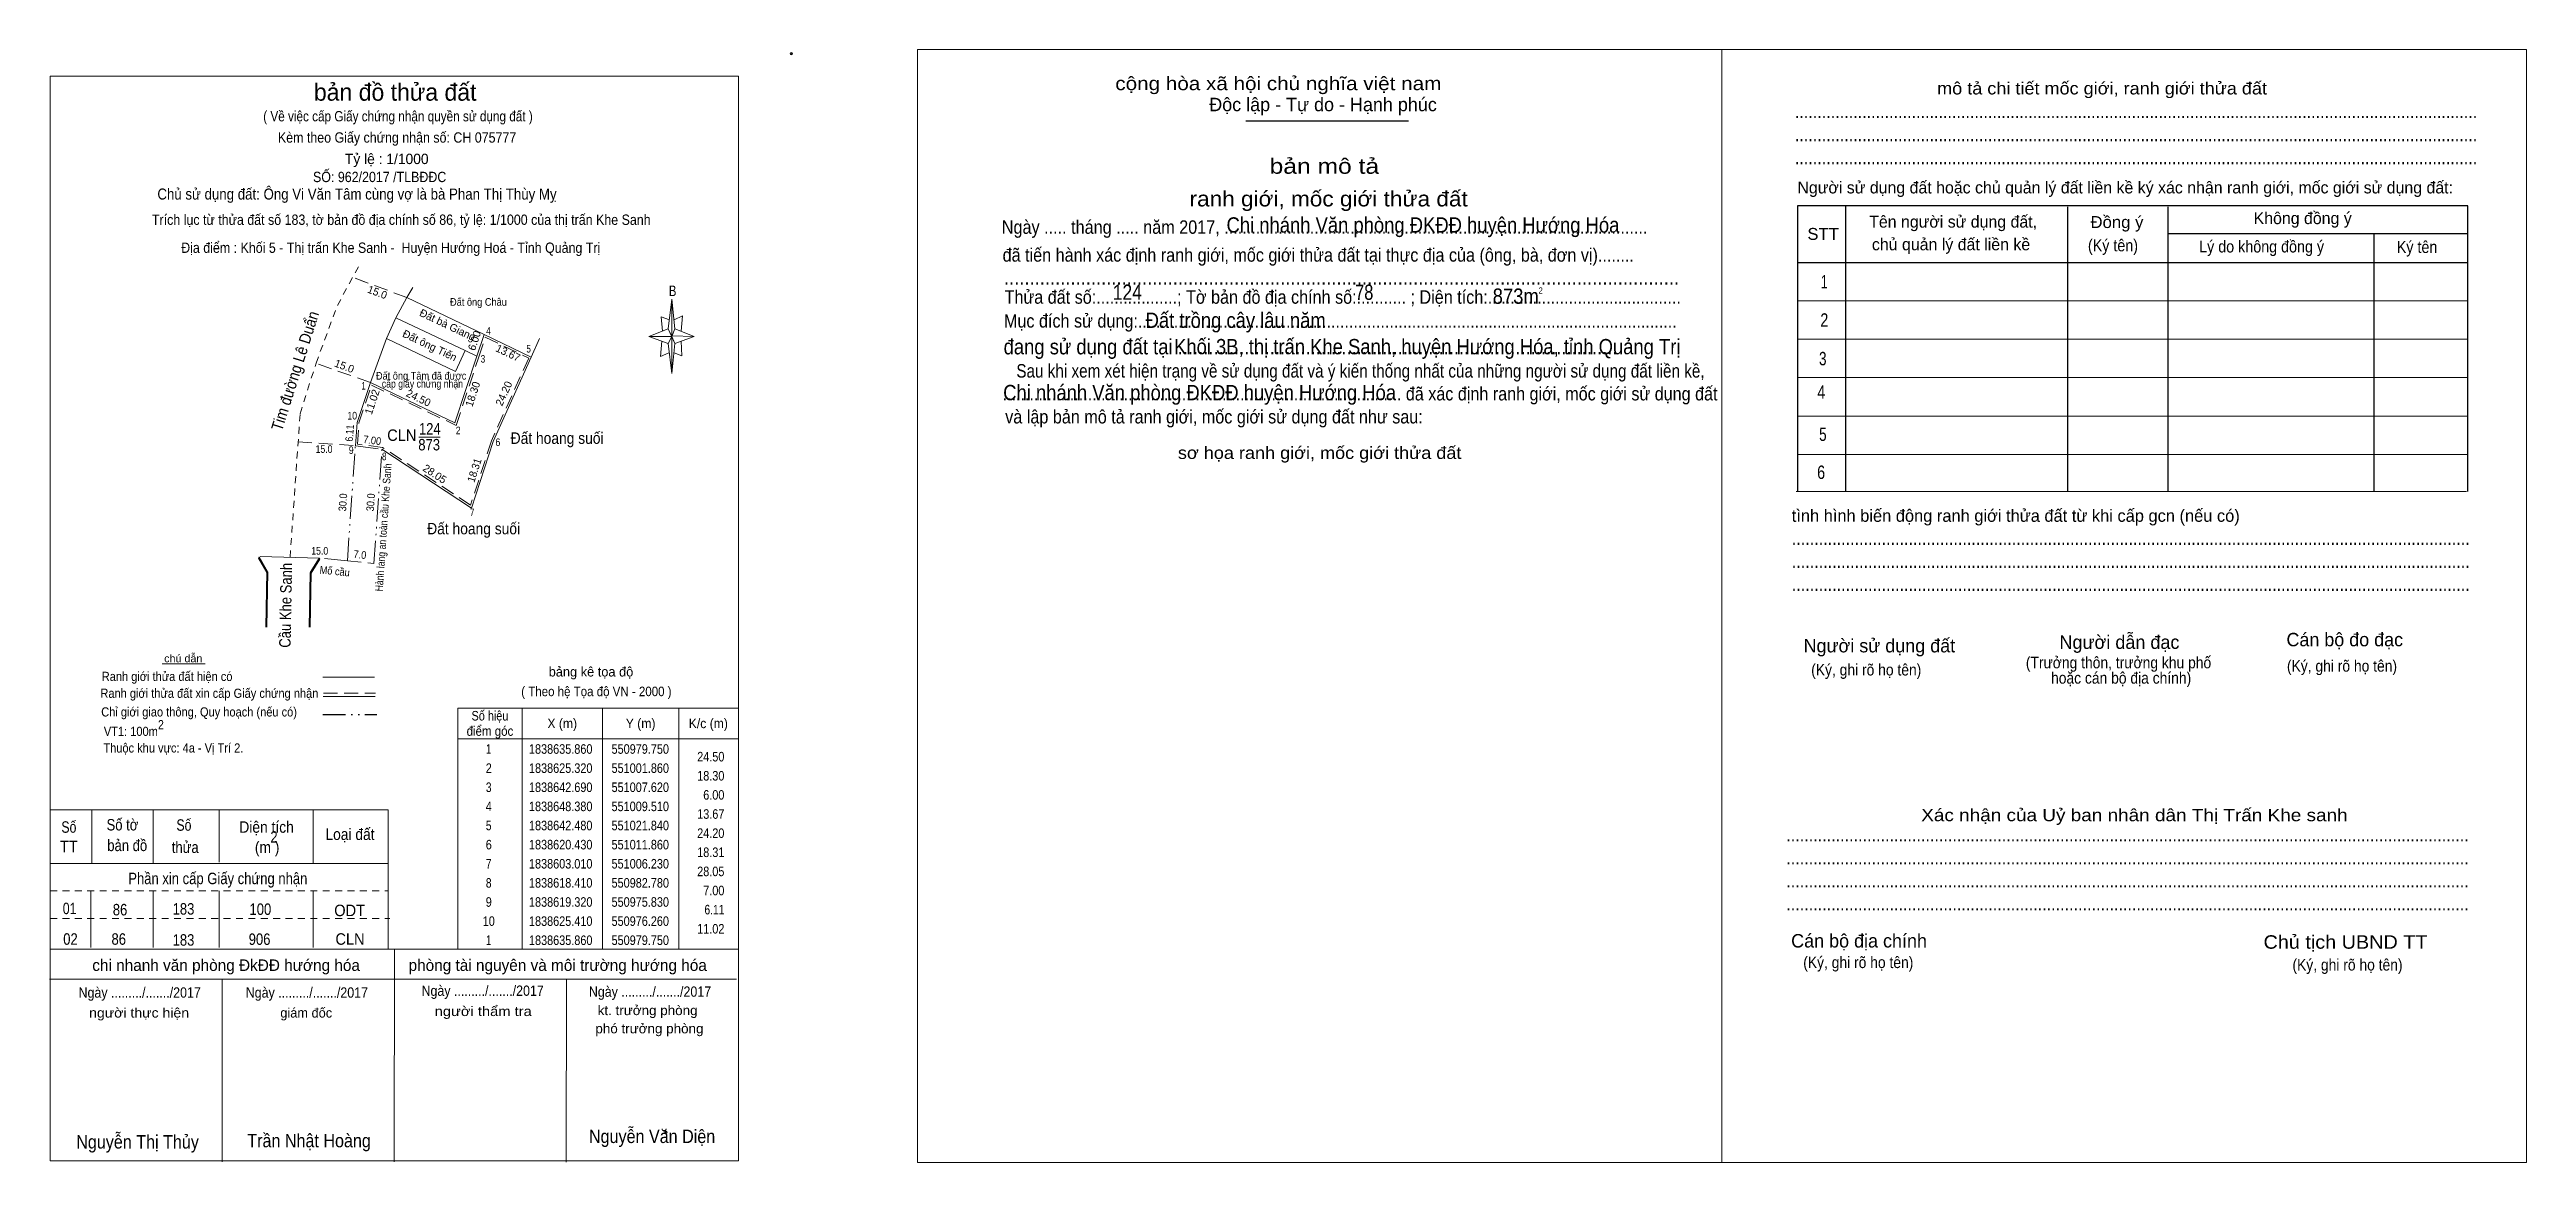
# Model space of a CAD drawing. Header units: metres. Extents: x 549959 to 551974, y 1838417 to 1838954.
# Drawn here: x 550896 to 551544, y 1838432 to 1838723 of the extents above; entities that cross this region are included whole.
import ezdxf
from ezdxf.enums import TextEntityAlignment as Align

# ---------------------------------------------------------------- set-up
doc = ezdxf.new("R2010")
doc.units = ezdxf.units.M
doc.header["$LTSCALE"] = 1.2
doc.header["$PDMODE"] = 32
doc.header["$PDSIZE"] = 0.6
for name, pattern in [('DASH_DOUBLE_DOT', [9.2, 5, -1.2, 0.3, -1.2, 0.3, -1.2]), ('MEDIUM_DASHED', [4.5, 3, -1.5]), ('SHORT_DASHED', [2.7, 1.5, -1.2])]:
    doc.linetypes.add(name, pattern=pattern)
for name, color, linetype, lineweight in [('10', 7, 'Continuous', 13), ('22', 7, 'Continuous', 13), ('5', 7, 'Continuous', 13), ('62', 7, 'Continuous', 13), ('63', 7, 'Continuous', 13), ('7', 7, 'Continuous', 13)]:
    doc.layers.add(name, color=color, linetype=linetype, lineweight=lineweight)
doc.layers.add('25', color=7, linetype='Continuous')

msp = doc.modelspace()

# ---------------------------------------------------------------- texts
at = {"layer": '10'}
for s, rotation, p in [('15.0', 339.471, (550981.229, 1838658.499)), ('Đất bà Giang', 334.537, (550999.5, 1838649.994)), ('Đất ông Tiến', 334.537, (550994.855, 1838644.625)), ('6.00', 71.625, (551007.914, 1838646.48)), ('13.67', 334.429, (551015.323, 1838642.663)), ('15.0', 339.471, (550972.599, 1838639.179)), ('11.02', 71.532, (550981.165, 1838630.448)), ('24.50', 334.513, (550991.915, 1838630.894)), ('18.30', 71.654, (551007.468, 1838632.49)), ('24.20', 65.648, (551015.566, 1838632.563)), ('28.05', 326.706, (550996.041, 1838611.109))]:
    msp.add_text(s, height=2, rotation=rotation, dxfattribs=at).set_placement(p, align=Align.CENTER)
for s, height, width, p in [('Đất ông Châu', 2, 0.9, (551008.01, 1838655.91)), ('Đất ông Tâm đã được ', 2, 0.9, (550993.365, 1838636.6)), ('cấp giấy chứng nhận', 2, 0.85, (550993.36, 1838634.52)), ('124', 3, 0.85, (550995.29, 1838622.23)), ('15.0', 2, 0.85, (550967.64, 1838617.45)), ('CLN', 3, 0.95, (550987.97, 1838620.58)), ('873', 3, 0.85, (550995.125, 1838618.09)), ('Đất hoang suối', 3, 0.9, (551028.58, 1838619.8)), ('Đất hoang suối', 3, 0.9, (551006.76, 1838596.15)), ('15.0', 2, 0.85, (550966.51, 1838590.84))]:
    msp.add_text(s, height=height, dxfattribs=dict(at, width=width)).set_placement(p, align=Align.CENTER)
for s, height, rotation, width, p in [('Tim đường Lê Duẩn', 3, 72.495, 0.9, (550961.498, 1838638.434)), ('6.11', 2, 85.961, 0.85, (550975.316, 1838622.55)), ('7.00', 2, 352.54, 0.9, (550980.11, 1838619.751)), ('Hành lang an toàn cầu Khe Sanh', 2, 86.004, 0.85, (550984.142, 1838597.88)), ('18.31', 2, 72.09, 0.95, (551007.899, 1838612.597)), ('30.0', 2, 86.01, 0.9, (550973.551, 1838604.44)), ('30.0', 2, 86.01, 0.9, (550980.821, 1838604.44)), ('Cầu Khe Sanh', 3, 88.966, 0.85, (550959.091, 1838577.573)), ('Mố cầu', 2, 354.235, 0.9, (550970.34, 1838585.524)), ('7.0', 2, 354.094, 0.9, (550976.922, 1838589.855))]:
    msp.add_text(s, height=height, rotation=rotation, dxfattribs=dict(at, width=width)).set_placement(p, align=Align.CENTER)
for s, width, p in [(' 4', 0.85, (551011.27, 1838648.32)), (' 5', 0.8, (551021.73, 1838643.67)), (' 3', 0.8, (551009.78, 1838641.04)), (' 1', 0.75, (550978.55, 1838633.99)), (' 10', 0.85, (550976.26, 1838626.17)), (' 9', 0.85, (550975.38, 1838617.16)), (' 2', 0.85, (551003.34, 1838622.3)), (' 6', 0.85, (551013.73, 1838619.24)), (' 8', 0.8, (550983.97, 1838615.52)), (' 7', 0.8, (551006.97, 1838600.9))]:
    msp.add_text(s, height=2, dxfattribs=dict(at, width=width)).set_placement(p, align=Align.RIGHT)
at = {"layer": '25', "width": 0.9}
for s, p in [('Chi nhánh Văn phòng ĐKĐĐ huyện Hướng Hóa', (551203.62, 1838675.04)), ('Đất trồng cây lâu năm', (551182.46, 1838650.12)), ('Chi nhánh Văn phòng ĐKĐĐ huyện Hướng Hóa', (551145.22, 1838631.22))]:
    msp.add_text(s, height=4, dxfattribs=at).set_placement(p)
at = {"layer": '62'}
for s, height, p in [('bản đồ thửa đất', 4.5, (550986.24, 1838709.52)), ('Tỷ lệ : 1/1000', 2.7, (550984.035, 1838692.96)), ('bảng kê tọa độ', 2.5, (551037.44, 1838558.98)), ('chi nhanh văn phòng ĐkĐĐ hướng hóa', 3, (550942.035, 1838482)), ('phòng tài nguyên và môi trường hướng hóa', 3, (551028.74, 1838482)), ('giám đốc', 2.5, (550962.98, 1838469.8))]:
    msp.add_text(s, height=height, dxfattribs=at).set_placement(p, align=Align.CENTER)
for s, height, width, p in [('( Về việc cấp Giấy chứng nhận quyền sử dụng đất )', 2.7, 0.85, (550986.975, 1838704.12)), ('Kèm theo Giấy chứng nhận số: CH 075777', 2.7, 0.9, (550986.735, 1838698.56)), ('SỐ: 962/2017 /TLBĐĐC', 2.7, 0.9, (550982.18, 1838688.24)), ('Trích lục từ thửa đất số 183, tờ bản đồ địa chính số 86, tỷ lệ: 1/1000 của thị trấn Khe Sanh', 2.7, 0.9, (550987.835, 1838677.06)), ('Địa điểm : Khối 5 - Thị trấn Khe Sanh -  Huyện Hướng Hoá - Tỉnh Quảng Trị ', 2.7, 0.9, (550985.53, 1838669.74)), ('B', 2.755, 0.8, (551058.785, 1838658.44)), ('Ranh giới thửa đất hiện có ', 2.4, 0.9, (550927, 1838557.8)), ('chú dẫn', 2, 1.05, (550930.83, 1838562.7)), ('Ranh giới thửa đất xin cấp Giấy chứng nhận', 2.4, 0.9, (550937.655, 1838553.4)), ('Chỉ giới giao thông, Quy hoạch (nếu có)', 2.4, 0.9, (550934.965, 1838548.52)), ('Thuộc khu vực: 4a - Vị Trí 2.', 2.4, 0.9, (550928.24, 1838539.1)), ('VT1: 100m  ', 2.4, 0.9, (550917.925, 1838543.44)), ('Số', 3, 0.8, (550900.92, 1838518.12)), ('Số tờ', 3, 0.85, (550914.925, 1838518.72)), ('Số', 3, 0.8, (550931, 1838518.64)), ('TT', 3, 0.95, (550900.915, 1838513.04)), ('bản đồ', 3, 0.85, (550916.175, 1838513.32)), ('thửa', 3, 0.85, (550931.345, 1838512.84)), ('Diện tích', 3, 0.9, (550952.61, 1838518.12)), ('(m )', 3, 0.9, (550952.755, 1838512.84)), ('2', 3, 0.85, (550954.55, 1838515.52)), ('Loại đất', 3, 0.9, (550974.425, 1838516.24)), ('Phần xin cấp Giấy chứng nhận', 3, 0.85, (550939.86, 1838504.68)), ('01', 3, 0.8, (550901.11, 1838496.84)), ('86', 3, 0.85, (550914.3, 1838496.52)), ('183', 3, 0.85, (550930.885, 1838496.72)), ('100', 3, 0.85, (550950.99, 1838496.64)), ('ODT', 3, 0.95, (550974.33, 1838496.32)), ('02', 3, 0.85, (550901.335, 1838488.84)), ('86', 3, 0.85, (550913.96, 1838488.84)), ('183', 3, 0.85, (550930.885, 1838488.6)), ('906', 3, 0.85, (550950.78, 1838488.8)), ('CLN', 3, 0.95, (550974.43, 1838488.84)), ('Ngày ........./......./2017', 2.7, 0.9, (550919.43, 1838475)), ('Ngày ........./......./2017', 2.7, 0.9, (550963.15, 1838475)), ('Ngày ........./......./2017', 2.7, 0.9, (551009.11, 1838475.48)), ('Ngày ........./......./2017', 2.7, 0.9, (551052.87, 1838475.24)), ('người thực hiện', 2.5, 1.1, (550919.28, 1838469.8)), ('người thẩm tra', 2.5, 1.15, (551009.26, 1838470.2)), ('kt. trưởng phòng', 2.5, 1.05, (551052.25, 1838470.44)), ('phó trưởng phòng', 2.5, 1.05, (551052.72, 1838465.68)), ('Nguyễn Thị Thủy', 3.5, 0.9, (550918.875, 1838435.56)), ('Trần Nhật Hoàng', 3.5, 0.9, (550963.72, 1838435.88)), ('Nguyễn Văn Diện', 3.5, 0.9, (551053.42, 1838437))]:
    msp.add_text(s, height=height, dxfattribs=dict(at, width=width)).set_placement(p, align=Align.CENTER)
at = {"layer": '62', "width": 0.9}
msp.add_text('Chủ sử dụng đất: Ông Vi Văn Tâm cùng vợ là bà Phan Thị Thùy Mỵ', height=2.88, dxfattribs=at).set_placement((550924.06, 1838683.68))
at = {"layer": '62', "width": 0.85}
msp.add_text(' 2', height=2.4, dxfattribs=at).set_placement((550925.75, 1838545.2), align=Align.RIGHT)
at = {"layer": '63'}
for s, width, p in [('( Theo hệ Tọa độ VN - 2000 )', 0.9, (551038.85, 1838553.83)), ('Số hiệu', 0.85, (551011.02, 1838547.47)), ('X (m)', 0.95, (551029.92, 1838545.47)), ('Y (m)', 0.95, (551050.415, 1838545.47)), ('K/c (m)', 0.95, (551068.12, 1838545.47)), ('điểm góc', 0.9, (551011.02, 1838543.47)), (' 1', 0.75, (551010.315, 1838538.77)), ('1838635.860', 0.85, (551029.52, 1838538.77)), ('550979.750', 0.85, (551050.325, 1838538.77)), (' 2', 0.85, (551010.32, 1838533.77)), ('1838625.320', 0.85, (551029.52, 1838533.77)), ('551001.860', 0.85, (551050.325, 1838533.77)), (' 3', 0.8, (551010.32, 1838528.77)), ('1838642.690', 0.85, (551029.52, 1838528.77)), ('551007.620', 0.85, (551050.325, 1838528.77)), (' 4', 0.85, (551010.315, 1838523.77)), ('1838648.380', 0.85, (551029.52, 1838523.77)), ('551009.510', 0.85, (551050.325, 1838523.77)), (' 5', 0.8, (551010.32, 1838518.77)), (' 6', 0.85, (551010.32, 1838513.77)), ('1838642.480', 0.85, (551029.52, 1838518.77)), ('1838620.430', 0.85, (551029.52, 1838513.77)), ('551021.840', 0.85, (551050.325, 1838518.77)), ('551011.860', 0.85, (551050.325, 1838513.77)), (' 7', 0.8, (551010.32, 1838508.77)), ('1838603.010', 0.85, (551029.52, 1838508.77)), ('551006.230', 0.85, (551050.325, 1838508.77)), (' 8', 0.8, (551010.32, 1838503.77)), ('1838618.410', 0.85, (551029.52, 1838503.77)), ('550982.780', 0.85, (551050.325, 1838503.77)), (' 10', 0.85, (551010.315, 1838493.77)), (' 9', 0.85, (551010.315, 1838498.77)), ('1838619.320', 0.85, (551029.52, 1838498.77)), ('1838625.410', 0.85, (551029.52, 1838493.77)), ('550975.830', 0.85, (551050.325, 1838498.77)), ('550976.260', 0.85, (551050.325, 1838493.77)), (' 1', 0.75, (551010.315, 1838488.77)), ('1838635.860', 0.85, (551029.52, 1838488.77)), ('550979.750', 0.85, (551050.325, 1838488.77))]:
    msp.add_text(s, height=2.5, dxfattribs=dict(at, width=width)).set_placement(p, align=Align.CENTER)
for s, width, p in [('24.50', 0.85, (551072.32, 1838536.77)), ('18.30', 0.85, (551072.32, 1838531.77)), ('6.00', 0.85, (551072.32, 1838526.77)), ('13.67', 0.85, (551072.32, 1838521.77)), ('24.20', 0.85, (551072.32, 1838516.77)), ('28.05', 0.85, (551072.32, 1838506.77)), ('18.31', 0.85, (551072.32, 1838511.77)), ('7.00', 0.85, (551072.32, 1838501.77)), ('6.11', 0.8, (551072.32, 1838496.77)), ('11.02', 0.85, (551072.32, 1838491.77))]:
    msp.add_text(s, height=2.5, dxfattribs=dict(at, width=width)).set_placement(p, align=Align.RIGHT)
at = {"layer": '7'}
for s, height, width, p in [('cộng hòa xã hội chủ nghĩa việt nam', 3.511, 1.15, (551174.54, 1838712.28)), ('........................................................................................................................................................', 3.511, 0.9, (551352.22, 1838704.96)), ('........................................................................................................................................................', 3.511, 0.9, (551352.22, 1838698.94)), ('........................................................................................................................................................', 3.511, 0.9, (551352.22, 1838692.92)), ('Ngày ..... tháng ..... năm 2017, ..............................................................................................', 3.52, 0.9, (551144.86, 1838674.72)), ('Đồng ý', 3.11, 1.05, (551429.54, 1838676.24)), (' đã tiến hành xác định ranh giới, mốc giới thửa đất tại thực địa của (ông, bà, đơn vị)........', 3.512, 0.9, (551143.9, 1838667.44)), ('STT', 3.11, 1.05, (551355.5, 1838673.14)), ('(Ký tên)', 3.11, 0.9, (551428.86, 1838670.14)), ('Lý do không đồng ý', 3.11, 0.9, (551457.94, 1838669.84)), ('Ký tên', 3.11, 0.9, (551509.62, 1838669.72)), ('Thửa đất số:..................; Tờ bản đồ địa chính số:........... ; Diện tích:...........................................', 3.512, 0.9, (551145.58, 1838656.44)), ('....................................................................................................................................', 4, 0.9, (551145.42, 1838661.44)), ('124', 4, 0.85, (551173.89, 1838657.46)), ('78', 4, 0.8, (551237.25, 1838657.45)), ('873m', 4, 0.9, (551273.22, 1838656.42)), ('2', 1.6, 0.8, (551285.21, 1838659.1)), ('Mục đích sử dụng:........................................................................................................................', 3.512, 0.9, (551145.42, 1838650.2)), ('đang sử dụng đất tại ......................................................................................', 4, 0.9, (551145.34, 1838643.2)), ('Khối 3B, thị trấn Khe Sanh, huyện Hướng Hóa, tỉnh Quảng Trị', 4, 0.9, (551189.9, 1838643.22)), ('Sau khi xem xét hiện trạng về sử dụng đất và ý kiến thống nhất của những người sử dụng đất liền kề,', 3.512, 0.85, (551148.66, 1838637.14)), ('......................................................................................... đã xác định ranh giới, mốc giới sử dụng đất', 3.504, 0.9, (551145.06, 1838631.16)), (' và lập bản mô tả ranh giới, mốc giới sử dụng đất như sau:', 3.512, 0.9, (551144.58, 1838625.14)), ('.......................................................................................................................................................', 3.511, 0.9, (551351.42, 1838593.4)), ('.......................................................................................................................................................', 3.511, 0.9, (551351.42, 1838587.38)), ('.......................................................................................................................................................', 3.511, 0.9, (551351.42, 1838581.36)), ('(Ký, ghi rõ họ tên)', 3.01, 0.9, (551356.5, 1838559.24)), ('(Ký, ghi rõ họ tên)', 3.01, 0.9, (551480.9, 1838560.24)), ('........................................................................................................................................................', 3.511, 0.9, (551349.98, 1838515.86)), ('........................................................................................................................................................', 3.511, 0.9, (551349.98, 1838509.84)), ('........................................................................................................................................................', 3.511, 0.9, (551349.98, 1838503.84)), ('........................................................................................................................................................', 3.511, 0.9, (551349.98, 1838497.82)), ('Chủ tịch UBND TT', 3.52, 1.1, (551474.78, 1838487.8)), ('(Ký, ghi rõ họ tên)', 3.01, 0.9, (551354.42, 1838482.74)), ('(Ký, ghi rõ họ tên)', 3.01, 0.9, (551482.34, 1838482.1))]:
    msp.add_text(s, height=height, dxfattribs=dict(at, width=width)).set_placement(p)
for s, height, p in [('Độc lập - Tự do - Hạnh phúc', 3.511, (551199.1, 1838706.78)), ('Người sử dụng đất hoặc chủ quản lý đất liền kề ký xác nhận ranh giới, mốc giới sử dụng đất:', 3.11, (551352.9, 1838685.28)), ('Tên người sử dụng đất,', 3.11, (551371.66, 1838676.34)), ('Không đồng ý', 3.11, (551472.18, 1838677.26)), ('chủ quản lý đất liền kề', 3.11, (551372.38, 1838670.42)), ('tình hình biến động ranh giới thửa đất từ khi cấp gcn (nếu có)', 3.21, (551351.42, 1838599.42)), ('Người sử dụng đất', 3.512, (551354.5, 1838565.28)), ('Người dẫn đạc', 3.52, (551421.42, 1838566.2)), ('Cán bộ đo đạc', 3.504, (551480.78, 1838566.88)), ('Cán bộ địa chính', 3.512, (551351.26, 1838488.12))]:
    msp.add_text(s, height=height, dxfattribs=at).set_placement(p)
for s, height, width, p in [('mô tả chi tiết mốc giới, ranh giới thửa đất', 3.21, 1.1, (551432.555, 1838711.16)), ('bản mô tả', 4.014, 1.2, (551229.2, 1838690.42)), ('ranh giới, mốc giới thửa đất', 4.014, 1.1, (551230.325, 1838681.88)), ('1', 3.512, 0.7, (551359.91, 1838660.44)), ('2', 3.512, 0.8, (551359.935, 1838650.42)), ('3', 3.512, 0.75, (551359.53, 1838640.34)), ('4', 3.512, 0.8, (551359.145, 1838631.58)), ('sơ họa ranh giới, mốc giới thửa đất', 3.21, 1.1, (551227.97, 1838615.86)), ('5', 3.512, 0.75, (551359.555, 1838620.56)), ('6', 3.512, 0.8, (551359.095, 1838610.62)), ('(Trưởng thôn, trưởng khu phố', 3.01, 0.9, (551436.86, 1838561.12)), ('hoặc cán bộ địa chính)', 3.01, 0.9, (551437.545, 1838557.1)), ('Xác nhận của Uỷ ban nhân dân Thị Trấn Khe sanh', 3.22, 1.15, (551441.02, 1838521.14))]:
    msp.add_text(s, height=height, dxfattribs=dict(at, width=width)).set_placement(p, align=Align.CENTER)

# ---------------------------------------------------------------- hatches: boundary and pattern name
at = {"layer": '10'}
for points in [[(550950.69, 1838590.24), (550950.51, 1838589.94), (550952.71, 1838586.15), (550952.89, 1838586.45)], [(550950.69, 1838590.24), (550950.51, 1838589.94), (550952.71, 1838586.15), (550952.89, 1838586.45)], [(550950.69, 1838590.24), (550950.51, 1838589.94), (550952.71, 1838586.15), (550952.89, 1838586.45)], [(550950.69, 1838590.24), (550950.51, 1838589.94), (550952.71, 1838586.15), (550952.89, 1838586.45)], [(550950.69, 1838590.24), (550950.51, 1838589.94), (550952.71, 1838586.15), (550952.89, 1838586.45)], [(550950.69, 1838590.24), (550950.51, 1838589.94), (550952.71, 1838586.15), (550952.89, 1838586.45)], [(550950.69, 1838590.24), (550950.51, 1838589.94), (550952.71, 1838586.15), (550952.89, 1838586.45)], [(550950.69, 1838590.24), (550950.51, 1838589.94), (550952.71, 1838586.15), (550952.89, 1838586.45)], [(550966.58, 1838589.65), (550966.4, 1838589.95), (550964.04, 1838586.17), (550964.26, 1838586.01)], [(550966.58, 1838589.65), (550966.4, 1838589.95), (550964.04, 1838586.17), (550964.26, 1838586.01)], [(550966.58, 1838589.65), (550966.4, 1838589.95), (550964.04, 1838586.17), (550964.26, 1838586.01)], [(550966.58, 1838589.65), (550966.4, 1838589.95), (550964.04, 1838586.17), (550964.26, 1838586.01)], [(550966.58, 1838589.65), (550966.4, 1838589.95), (550964.04, 1838586.17), (550964.26, 1838586.01)], [(550966.58, 1838589.65), (550966.4, 1838589.95), (550964.04, 1838586.17), (550964.26, 1838586.01)], [(550966.58, 1838589.65), (550966.4, 1838589.95), (550964.04, 1838586.17), (550964.26, 1838586.01)], [(550966.58, 1838589.65), (550966.4, 1838589.95), (550964.04, 1838586.17), (550964.26, 1838586.01)]]:
    msp.add_hatch(color=256, dxfattribs=at).paths.add_polyline_path(points)

# ---------------------------------------------------------------- linework, layer by layer
at = {"layer": '10', "linetype": 'SHORT_DASHED'}
for p, q in [((550971.14, 1838655.98), (550977.27, 1838667.35)), ((550965.54, 1838640.87), (550971.14, 1838655.98))]:
    msp.add_line(p, q, dxfattribs=at)
at = {"layer": '10', "linetype": 'MEDIUM_DASHED'}
for p, q in [((550989.3, 1838658.05), (550975.12, 1838663.36)), ((550989.3, 1838658.05), (550975.12, 1838663.36)), ((550989.3, 1838658.05), (550975.12, 1838663.36)), ((550989.3, 1838658.05), (550975.12, 1838663.36)), ((550989.3, 1838658.05), (550975.12, 1838663.36)), ((550989.3, 1838658.05), (550975.12, 1838663.36)), ((550989.3, 1838658.05), (550975.12, 1838663.36)), ((550989.3, 1838658.05), (550975.12, 1838663.36)), ((550989.3, 1838658.05), (550975.12, 1838663.36)), ((550989.3, 1838658.05), (550975.12, 1838663.36)), ((550989.3, 1838658.05), (550975.12, 1838663.36)), ((550989.3, 1838658.05), (550977.29, 1838662.55)), ((550979.75, 1838635.86), (550965.54, 1838640.87)), ((550979.75, 1838635.86), (550965.54, 1838640.87)), ((550979.75, 1838635.86), (550965.54, 1838640.87)), ((550979.75, 1838635.86), (550965.54, 1838640.87)), ((550979.75, 1838635.86), (550965.54, 1838640.87)), ((550979.75, 1838635.86), (550965.54, 1838640.87)), ((550979.75, 1838635.86), (550965.54, 1838640.87)), ((550979.75, 1838635.86), (550965.54, 1838640.87)), ((550979.75, 1838635.86), (550965.54, 1838640.87)), ((550979.75, 1838635.86), (550965.54, 1838640.87)), ((550979.75, 1838635.86), (550965.54, 1838640.87)), ((550979.75, 1838635.86), (550965.54, 1838640.87)), ((550960.87, 1838620.36), (550975.83, 1838619.32)), ((550973.73, 1838589.21), (550980.69, 1838588.49))]:
    msp.add_line(p, q, dxfattribs=at)
at = {"layer": '10'}
for p, q in [((550986.45, 1838652.77), (550989.3, 1838658.05)), ((550986.45, 1838652.77), (550989.3, 1838658.05)), ((550986.45, 1838652.77), (550989.3, 1838658.05)), ((550986.45, 1838652.77), (550989.3, 1838658.05)), ((550986.45, 1838652.77), (550989.3, 1838658.05)), ((550986.45, 1838652.77), (550989.3, 1838658.05)), ((550986.45, 1838652.77), (550989.3, 1838658.05)), ((550986.45, 1838652.77), (550989.3, 1838658.05)), ((550986.45, 1838652.77), (550989.3, 1838658.05)), ((550986.45, 1838652.77), (550989.3, 1838658.05)), ((550986.45, 1838652.77), (550989.3, 1838658.05)), ((550986.45, 1838652.77), (550989.3, 1838658.05)), ((550986.45, 1838652.77), (550989.3, 1838658.05)), ((550986.45, 1838652.77), (550989.3, 1838658.05)), ((550989.3, 1838658.05), (550990.86, 1838660.72)), ((550989.3, 1838658.05), (550990.86, 1838660.72)), ((550989.3, 1838658.05), (550990.86, 1838660.72)), ((550989.3, 1838658.05), (550990.86, 1838660.72)), ((550989.3, 1838658.05), (550990.86, 1838660.72)), ((550989.3, 1838658.05), (550990.86, 1838660.72)), ((550989.3, 1838658.05), (550990.86, 1838660.72)), ((550989.3, 1838658.05), (550990.86, 1838660.72)), ((550989.3, 1838658.05), (550990.86, 1838660.72)), ((550989.3, 1838658.05), (550990.86, 1838660.72)), ((550989.3, 1838658.05), (551009.51, 1838648.38)), ((550989.3, 1838658.05), (551009.51, 1838648.38)), ((550989.3, 1838658.05), (551009.51, 1838648.38)), ((550989.3, 1838658.05), (551009.51, 1838648.38)), ((550989.3, 1838658.05), (551009.51, 1838648.38)), ((550989.3, 1838658.05), (551009.51, 1838648.38)), ((550989.3, 1838658.05), (551009.51, 1838648.38)), ((550989.3, 1838658.05), (551009.51, 1838648.38)), ((550989.3, 1838658.05), (551009.51, 1838648.38)), ((550989.3, 1838658.05), (551009.51, 1838648.38)), ((550989.3, 1838658.05), (551009.51, 1838648.38)), ((550989.3, 1838658.05), (551009.51, 1838648.38)), ((550989.3, 1838658.05), (551009.51, 1838648.38)), ((550983.94, 1838647.32), (550986.45, 1838652.77)), ((550983.94, 1838647.32), (550986.45, 1838652.77)), ((550983.94, 1838647.32), (550986.45, 1838652.77)), ((550983.94, 1838647.32), (550986.45, 1838652.77)), ((550983.94, 1838647.32), (550986.45, 1838652.77)), ((550983.94, 1838647.32), (550986.45, 1838652.77)), ((550983.94, 1838647.32), (550986.45, 1838652.77)), ((550983.94, 1838647.32), (550986.45, 1838652.77)), ((550983.94, 1838647.32), (550986.45, 1838652.77)), ((550983.94, 1838647.32), (550986.45, 1838652.77)), ((550983.94, 1838647.32), (550986.45, 1838652.77)), ((550983.94, 1838647.32), (550986.45, 1838652.77)), ((550983.94, 1838647.32), (550986.45, 1838652.77)), ((550983.94, 1838647.32), (550986.45, 1838652.77)), ((550979.75, 1838635.86), (550983.94, 1838647.32)), ((550979.75, 1838635.86), (550983.94, 1838647.32)), ((550979.75, 1838635.86), (550983.94, 1838647.32)), ((550979.75, 1838635.86), (550983.94, 1838647.32)), ((550979.75, 1838635.86), (550983.94, 1838647.32)), ((550979.75, 1838635.86), (550983.94, 1838647.32)), ((550979.75, 1838635.86), (550983.94, 1838647.32)), ((550979.75, 1838635.86), (550983.94, 1838647.32)), ((550979.75, 1838635.86), (550983.94, 1838647.32)), ((550979.75, 1838635.86), (550983.94, 1838647.32)), ((550979.75, 1838635.86), (550983.94, 1838647.32)), ((550979.75, 1838635.86), (550983.94, 1838647.32)), ((550983.94, 1838647.32), (551002, 1838638.72)), ((550983.94, 1838647.32), (551002, 1838638.72)), ((550983.94, 1838647.32), (551002, 1838638.72)), ((550983.94, 1838647.32), (551002, 1838638.72)), ((551021.84, 1838642.48), (551023.94, 1838647.32)), ((551004.51, 1838644.17), (551002, 1838638.72)), ((551004.51, 1838644.17), (551002, 1838638.72)), ((551004.51, 1838644.17), (551002, 1838638.72)), ((551004.51, 1838644.17), (551002, 1838638.72)), ((551004.51, 1838644.17), (551002, 1838638.72)), ((551004.51, 1838644.17), (551002, 1838638.72)), ((551021.84, 1838642.48), (551011.86, 1838620.43)), ((551021.84, 1838642.48), (551011.86, 1838620.43)), ((550976.26, 1838625.41), (550979.75, 1838635.86)), ((550979.75, 1838635.86), (551001.86, 1838625.32)), ((550979.75, 1838635.86), (551001.86, 1838625.32)), ((550979.75, 1838635.86), (551001.86, 1838625.32)), ((550979.75, 1838635.86), (551001.86, 1838625.32)), ((550979.75, 1838635.86), (551001.86, 1838625.32)), ((550979.75, 1838635.86), (551001.86, 1838625.32)), ((550979.75, 1838635.86), (551001.86, 1838625.32)), ((550979.75, 1838635.86), (551001.86, 1838625.32)), ((550979.75, 1838635.86), (551001.86, 1838625.32)), ((550979.75, 1838635.86), (551001.86, 1838625.32)), ((550979.75, 1838635.86), (551001.86, 1838625.32)), ((550979.75, 1838635.86), (551001.86, 1838625.32)), ((550979.75, 1838635.86), (551001.86, 1838625.32)), ((550979.75, 1838635.86), (551001.86, 1838625.32)), ((550975.83, 1838619.32), (550976.26, 1838625.41)), ((550992.4, 1838621.51), (550997.97, 1838621.51)), ((551006.23, 1838603.01), (551011.86, 1838620.43)), ((550982.78, 1838618.41), (551006.23, 1838603.01)), ((550950.92, 1838590.33), (550966.4, 1838589.95)), ((550952.53, 1838571.9), (550952.8, 1838586.3)), ((550952.53, 1838571.9), (550952.8, 1838586.3)), ((550964.26, 1838586.01), (550963.82, 1838571.9))]:
    msp.add_line(p, q, dxfattribs=at)
at = {"layer": '10', "linetype": 'DASH_DOUBLE_DOT'}
for p, q in [((550973.73, 1838589.21), (550975.83, 1838619.32)), ((550973.73, 1838589.21), (550975.82, 1838619.14)), ((550975.83, 1838619.32), (550982.78, 1838618.41)), ((550980.69, 1838588.49), (550982.78, 1838618.41)), ((550973.73, 1838589.21), (550966.4, 1838589.95)), ((550973.73, 1838589.21), (550966.4, 1838589.95))]:
    msp.add_line(p, q, dxfattribs=at)
at = {"layer": '10'}
for points in [[(550989.3, 1838658.05), (551009.51, 1838648.38), (551021.84, 1838642.48)], [(550986.45, 1838652.77), (551004.51, 1838644.17), (551007.62, 1838642.69)], [(550986.45, 1838652.77), (551004.51, 1838644.17), (551007.62, 1838642.69)], [(550986.45, 1838652.77), (551004.51, 1838644.17), (551007.62, 1838642.69)], [(550986.45, 1838652.77), (551004.51, 1838644.17), (551007.62, 1838642.69)], [(550986.45, 1838652.77), (551004.51, 1838644.17), (551007.62, 1838642.69)], [(550986.45, 1838652.77), (551004.51, 1838644.17), (551007.62, 1838642.69)], [(550986.45, 1838652.77), (551004.51, 1838644.17), (551007.62, 1838642.69)], [(550986.45, 1838652.77), (551004.51, 1838644.17), (551007.62, 1838642.69)], [(550986.45, 1838652.77), (551004.51, 1838644.17), (551007.62, 1838642.69)], [(550986.45, 1838652.77), (551004.51, 1838644.17), (551007.62, 1838642.69)], [(550986.45, 1838652.77), (551004.51, 1838644.17), (551007.62, 1838642.69)], [(550986.45, 1838652.77), (551004.51, 1838644.17), (551007.62, 1838642.69)], [(550986.45, 1838652.77), (551004.51, 1838644.17), (551007.62, 1838642.69)], [(550986.45, 1838652.77), (551004.51, 1838644.17), (551007.62, 1838642.69)], [(550979.75, 1838635.86), (550983.94, 1838647.32), (551002, 1838638.72)], [(550979.75, 1838635.86), (550983.94, 1838647.32), (551002, 1838638.72)], [(551009.51, 1838648.38), (551007.62, 1838642.69), (551001.86, 1838625.32)], [(551009.51, 1838648.38), (551007.62, 1838642.69), (551001.86, 1838625.32)], [(551009.51, 1838648.38), (551007.62, 1838642.69), (551001.86, 1838625.32)], [(551009.51, 1838648.38), (551007.62, 1838642.69), (551001.86, 1838625.32)], [(551009.51, 1838648.38), (551007.62, 1838642.69), (551001.86, 1838625.32)], [(551009.51, 1838648.38), (551007.62, 1838642.69), (551001.86, 1838625.32)], [(551009.51, 1838648.38), (551007.62, 1838642.69), (551001.86, 1838625.32)], [(551009.51, 1838648.38), (551007.62, 1838642.69), (551001.86, 1838625.32)], [(551009.51, 1838648.38), (551007.62, 1838642.69), (551001.86, 1838625.32)], [(551009.51, 1838648.38), (551007.62, 1838642.69), (551001.86, 1838625.32)], [(551009.51, 1838648.38), (551007.62, 1838642.69), (551001.86, 1838625.32)], [(551009.51, 1838648.38), (551007.62, 1838642.69), (551001.86, 1838625.32)], [(551009.51, 1838648.38), (551007.62, 1838642.69), (551001.86, 1838625.32)], [(551009.51, 1838648.38), (551007.62, 1838642.69), (551001.86, 1838625.32)], [(550952.65, 1838571.9), (550952.91, 1838586.3), (550952.69, 1838586.3), (550952.42, 1838571.9)], [(550952.65, 1838571.9), (550952.91, 1838586.3), (550952.69, 1838586.3), (550952.42, 1838571.9)], [(550952.65, 1838571.9), (550952.91, 1838586.3), (550952.69, 1838586.3), (550952.42, 1838571.9)], [(550952.65, 1838571.9), (550952.91, 1838586.3), (550952.69, 1838586.3), (550952.42, 1838571.9)], [(550952.65, 1838571.9), (550952.91, 1838586.3), (550952.69, 1838586.3), (550952.42, 1838571.9)], [(550952.65, 1838571.9), (550952.91, 1838586.3), (550952.69, 1838586.3), (550952.42, 1838571.9)], [(550952.65, 1838571.9), (550952.91, 1838586.3), (550952.69, 1838586.3), (550952.42, 1838571.9)], [(550952.65, 1838571.9), (550952.91, 1838586.3), (550952.69, 1838586.3), (550952.42, 1838571.9)], [(550964, 1838571.9), (550964.26, 1838586.09), (550964.04, 1838586.09), (550963.78, 1838571.9)], [(550964, 1838571.9), (550964.26, 1838586.09), (550964.04, 1838586.09), (550963.78, 1838571.9)], [(550964, 1838571.9), (550964.26, 1838586.09), (550964.04, 1838586.09), (550963.78, 1838571.9)], [(550964, 1838571.9), (550964.26, 1838586.09), (550964.04, 1838586.09), (550963.78, 1838571.9)], [(550964, 1838571.9), (550964.26, 1838586.09), (550964.04, 1838586.09), (550963.78, 1838571.9)], [(550964, 1838571.9), (550964.26, 1838586.09), (550964.04, 1838586.09), (550963.78, 1838571.9)], [(550964, 1838571.9), (550964.26, 1838586.09), (550964.04, 1838586.09), (550963.78, 1838571.9)], [(550964, 1838571.9), (550964.26, 1838586.09), (550964.04, 1838586.09), (550963.78, 1838571.9)]]:
    msp.add_lwpolyline(points, dxfattribs=at)
at = {"layer": '10', "linetype": 'MEDIUM_DASHED'}
msp.add_lwpolyline([(550980.05, 1838635.17), (551002.16, 1838624.62), (551008.09, 1838642.53), (551009.81, 1838647.68), (551021.18, 1838642.24), (551011.39, 1838620.61), (551005.96, 1838603.79), (550982.96, 1838618.89), (550976.36, 1838619.75), (550976.75, 1838625.31)], close=True, dxfattribs=at)
at = {"layer": '10', "linetype": 'SHORT_DASHED'}
msp.add_lwpolyline([(550958.76, 1838590.14), (550961.38, 1838627.68), (550965.54, 1838640.87)], dxfattribs=at)
at = {"layer": '10'}
for points in [[(550950.69, 1838590.24), (550950.51, 1838589.94), (550952.71, 1838586.15), (550952.89, 1838586.45)], [(550950.69, 1838590.24), (550950.51, 1838589.94), (550952.71, 1838586.15), (550952.89, 1838586.45)], [(550950.69, 1838590.24), (550950.51, 1838589.94), (550952.71, 1838586.15), (550952.89, 1838586.45)], [(550950.69, 1838590.24), (550950.51, 1838589.94), (550952.71, 1838586.15), (550952.89, 1838586.45)], [(550950.69, 1838590.24), (550950.51, 1838589.94), (550952.71, 1838586.15), (550952.89, 1838586.45)], [(550950.69, 1838590.24), (550950.51, 1838589.94), (550952.71, 1838586.15), (550952.89, 1838586.45)], [(550950.69, 1838590.24), (550950.51, 1838589.94), (550952.71, 1838586.15), (550952.89, 1838586.45)], [(550950.69, 1838590.24), (550950.51, 1838589.94), (550952.71, 1838586.15), (550952.89, 1838586.45)], [(550966.58, 1838589.65), (550966.4, 1838589.95), (550964.04, 1838586.17), (550964.26, 1838586.01)], [(550966.58, 1838589.65), (550966.4, 1838589.95), (550964.04, 1838586.17), (550964.26, 1838586.01)], [(550966.58, 1838589.65), (550966.4, 1838589.95), (550964.04, 1838586.17), (550964.26, 1838586.01)], [(550966.58, 1838589.65), (550966.4, 1838589.95), (550964.04, 1838586.17), (550964.26, 1838586.01)], [(550966.58, 1838589.65), (550966.4, 1838589.95), (550964.04, 1838586.17), (550964.26, 1838586.01)], [(550966.58, 1838589.65), (550966.4, 1838589.95), (550964.04, 1838586.17), (550964.26, 1838586.01)], [(550966.58, 1838589.65), (550966.4, 1838589.95), (550964.04, 1838586.17), (550964.26, 1838586.01)], [(550966.58, 1838589.65), (550966.4, 1838589.95), (550964.04, 1838586.17), (550964.26, 1838586.01)]]:
    msp.add_lwpolyline(points, close=True, dxfattribs=at)
at = {"layer": '22'}
for p, q in [((550985.98, 1838432.04), (550986.02, 1838487.8)), ((550940.98, 1838432.08), (550941.02, 1838479.84)), ((551030.98, 1838432), (551031.02, 1838479.84))]:
    msp.add_line(p, q, dxfattribs=at)
at = {"layer": '5'}
msp.add_line((550895.86, 1838479.84), (551075.46, 1838479.84), dxfattribs=at)
msp.add_lwpolyline([(550896.02, 1838715.92), (551076.02, 1838715.92), (551076.02, 1838432.32), (550896.02, 1838432.32)], close=True, dxfattribs=at)
msp.add_point((551089.82, 1838721.84), dxfattribs=at)
at = {"layer": '62'}
for p, q in [((551057.58, 1838649.84), (551058.58, 1838657.64)), ((551057.58, 1838646.04), (551052.58, 1838647.84)), ((551059.38, 1838646.04), (551058.58, 1838638.24)), ((551059.38, 1838649.84), (551064.38, 1838647.84)), ((551060.98, 1838646.64), (551061.18, 1838642.84)), ((551061.18, 1838642.84), (551059.18, 1838643.64)), ((550925.34, 1838562.26), (550936.54, 1838562.26)), ((550967.36, 1838558.84), (550980.82, 1838558.84)), ((550967.4, 1838553.72), (550980.98, 1838553.72)), ((550896.02, 1838524.12), (550984.42, 1838524.12)), ((550906.94, 1838524.12), (550906.94, 1838510.12)), ((550922.94, 1838524.12), (550922.94, 1838510.12)), ((550940.22, 1838524.12), (550940.22, 1838510.44)), ((550964.82, 1838524.12), (550964.82, 1838510.12)), ((550984.42, 1838524.12), (550984.42, 1838487.72)), ((550896.02, 1838510.12), (550984.42, 1838510.12)), ((550906.62, 1838502.92), (550906.62, 1838488.12)), ((550922.94, 1838502.92), (550922.94, 1838488.12)), ((550940.22, 1838502.92), (550940.22, 1838488.12)), ((550964.82, 1838502.92), (550964.82, 1838488.12)), ((550896.02, 1838487.72), (551076.02, 1838487.72))]:
    msp.add_line(p, q, dxfattribs=at)
at = {"layer": '62', "linetype": 'MEDIUM_DASHED'}
msp.add_line((550967.52, 1838554.64), (550981.1, 1838554.64), dxfattribs=at)
at = {"layer": '62', "linetype": 'DASH_DOUBLE_DOT', "lineweight": 25}
msp.add_line((550967.28, 1838549), (550981.46, 1838549), dxfattribs=at)
at = {"layer": '62', "linetype": 'SHORT_DASHED'}
for p, q in [((550896.02, 1838502.92), (550984.42, 1838502.92)), ((550896.02, 1838495.72), (550984.82, 1838495.72))]:
    msp.add_line(p, q, dxfattribs=at)
at = {"layer": '62'}
for points in [[(551058.58, 1838657.64), (551059.38, 1838649.84), (551058.58, 1838647.84)], [(551058.58, 1838647.84), (551052.58, 1838647.84), (551057.58, 1838649.84), (551059.38, 1838646.04), (551064.38, 1838647.84), (551058.58, 1838648.04)], [(551058.58, 1838647.84), (551058.58, 1838638.24), (551057.58, 1838646.04)]]:
    msp.add_lwpolyline(points, close=True, dxfattribs=at)
for points in [[(551057.98, 1838652.24), (551055.78, 1838653.04), (551056.18, 1838649.24)], [(551059.18, 1838652.24), (551061.38, 1838653.24), (551060.98, 1838649.24)], [(551058.58, 1838647.84), (551057.58, 1838649.84), (551052.58, 1838647.84)], [(551055.98, 1838646.64), (551055.58, 1838642.64), (551057.78, 1838643.64)], [(551058.58, 1838647.84), (551059.38, 1838646.04), (551064.38, 1838647.84)]]:
    msp.add_lwpolyline(points, dxfattribs=at)
msp.add_point((551057.08, 1838439.76), dxfattribs=at)
at = {"layer": '63'}
for p, q in [((551019.42, 1838550.72), (551019.42, 1838487.72)), ((551040.42, 1838550.72), (551040.42, 1838487.72)), ((551060.42, 1838550.72), (551060.42, 1838487.72)), ((551002.62, 1838542.72), (551076.02, 1838542.72))]:
    msp.add_line(p, q, dxfattribs=at)
msp.add_lwpolyline([(551002.62, 1838550.72), (551076.02, 1838550.72), (551076.02, 1838487.72), (551002.62, 1838487.72)], close=True, dxfattribs=at)
at = {"layer": '7', "lineweight": 25}
for p, q in [((551208.65, 1838704.26), (551251.19, 1838704.26)), ((551365.49, 1838682.07), (551365.49, 1838607.35)), ((551423.53, 1838681.77), (551423.53, 1838607.35)), ((551449.72, 1838681.77), (551449.72, 1838607.35)), ((551449.72, 1838674.84), (551528.18, 1838674.84)), ((551503.6, 1838674.84), (551503.6, 1838607.35)), ((551352.89, 1838667.22), (551528.18, 1838667.22))]:
    msp.add_line(p, q, dxfattribs=at)
at = {"layer": '7'}
for p, q in [((551352.89, 1838657.19), (551528.18, 1838657.19)), ((551352.89, 1838647.15), (551528.18, 1838647.15)), ((551352.89, 1838637.12), (551528.18, 1838637.12)), ((551352.89, 1838627.08), (551528.18, 1838627.08)), ((551352.89, 1838617.05), (551528.18, 1838617.05)), ((551352.59, 1838607.35), (551527.88, 1838607.35))]:
    msp.add_line(p, q, dxfattribs=at)
for points in [[(551122.78, 1838722.9), (551333.15, 1838722.9), (551333.15, 1838431.93), (551122.78, 1838431.93)], [(551333.15, 1838722.89), (551543.53, 1838722.89), (551543.53, 1838431.92), (551333.15, 1838431.92)], [(551333.16, 1838722.9), (551543.53, 1838722.9), (551543.53, 1838431.92), (551333.16, 1838431.92)]]:
    msp.add_lwpolyline(points, close=True, dxfattribs=at)
at = {"layer": '7', "lineweight": 25}
msp.add_lwpolyline([(551528.18, 1838607.35), (551528.18, 1838682.07), (551352.89, 1838682.07), (551352.89, 1838607.35)], dxfattribs=at)

msp.set_redraw_order([(e.dxf.handle, doc.entitydb.next_handle()) for e in msp.query("TEXT MTEXT ATTDEF DIMENSION ARC_DIMENSION")])  # texts and dimensions are drawn at this point

doc.saveas('drawing.dxf')
